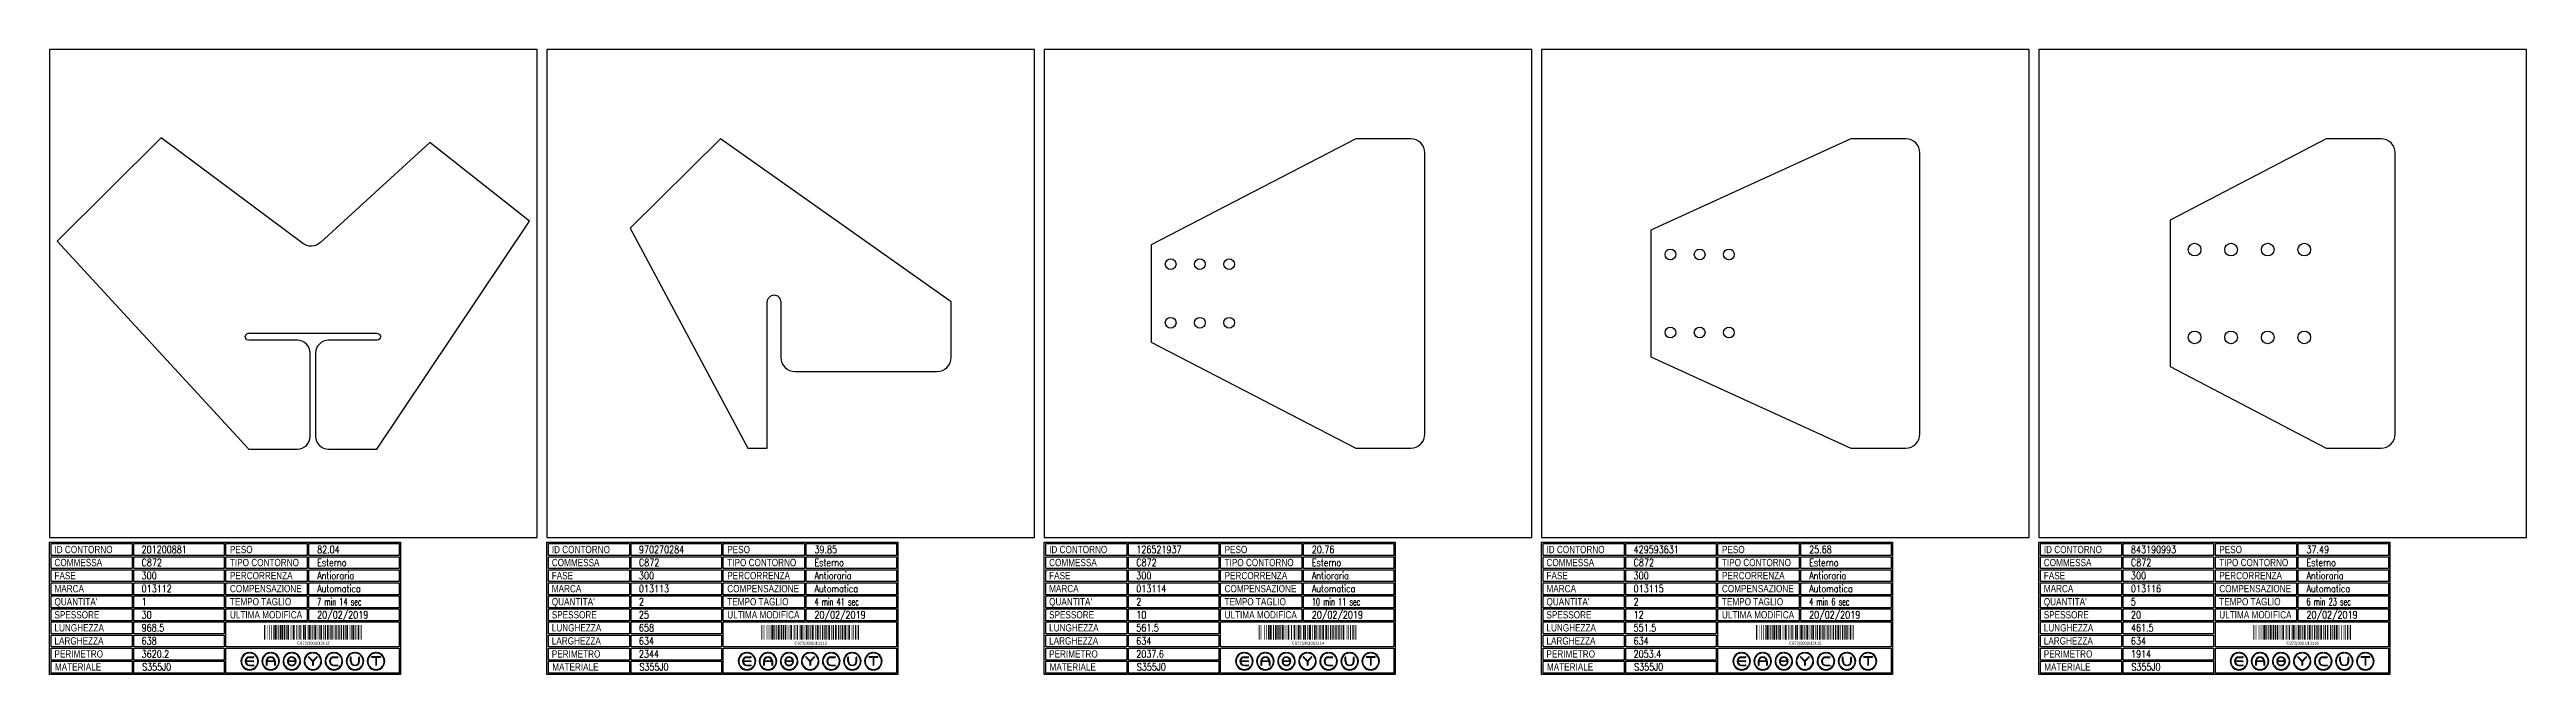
# Model space of a CAD drawing. Header units: millimetres. Extents: x 10000 to 55964, y 10000 to 31380.
# Drawn here: x 15100 to 20180, y 16405 to 17686 of the extents above; entities that cross this region are included whole.
import ezdxf
from ezdxf.enums import TextEntityAlignment as Align

# ---------------------------------------------------------------- set-up
doc = ezdxf.new("R2010")
doc.units = ezdxf.units.MM
doc.styles.add('EasyCutStyle', font='romans.shx', dxfattribs={"width": 0.8})
doc.styles.add('EasyCutStyle1', font='arial.ttf', dxfattribs={"width": 0.8})
doc.styles.get("Standard").update_dxf_attribs({"font": 'arial.ttf'})

# ---------------------------------------------------------------- blocks, each defined once
blk = doc.blocks.new('BlockShape01')
at = {"color": 253}
blk.add_lwpolyline([(0, 0), (720, 0), (720, -271), (0, -271)], close=True, dxfattribs=at)
at = {"color": 2}
for points in [[(3, -2.9), (169.3, -2.9), (169.3, -27.3), (3, -27.3)], [(3, -2.9), (169.3, -2.9), (169.3, -27.3), (3, -27.3)], [(3, -29.6), (169.3, -29.6), (169.3, -54), (3, -54)], [(361.9, -2.9), (528.3, -2.9), (528.3, -27.3), (361.9, -27.3)], [(361.9, -29.6), (528.3, -29.6), (528.3, -54), (361.9, -54)], [(3, -56.4), (169.3, -56.4), (169.3, -80.8), (3, -80.8)], [(3, -83.1), (169.3, -83.1), (169.3, -107.6), (3, -107.6)], [(361.9, -56.4), (528.3, -56.4), (528.3, -80.8), (361.9, -80.8)], [(361.9, -83.1), (528.3, -83.1), (528.3, -107.6), (361.9, -107.6)], [(3, -109.9), (169.3, -109.9), (169.3, -134.3), (3, -134.3)], [(3, -136.7), (169.3, -136.7), (169.3, -161.1), (3, -161.1)], [(361.9, -109.9), (528.3, -109.9), (528.3, -134.3), (361.9, -134.3)], [(361.9, -136.7), (528.3, -136.7), (528.3, -161.1), (361.9, -161.1)], [(3, -163.4), (169.3, -163.4), (169.3, -187.9), (3, -187.9)], [(3, -190.2), (169.3, -190.2), (169.3, -214.6), (3, -214.6)], [(3, -217), (169.3, -217), (169.3, -241.4), (3, -241.4)], [(3, -243.7), (169.3, -243.7), (169.3, -268.1), (3, -268.1)]]:
    blk.add_lwpolyline(points, close=True, dxfattribs=at)
at = {"color": 1}
for points in [[(172.7, -2.9), (358.1, -2.9), (358.1, -27.3), (172.7, -27.3)], [(172.7, -29.6), (358.1, -29.6), (358.1, -54), (172.7, -54)], [(531.6, -2.9), (717, -2.9), (717, -27.3), (531.6, -27.3)], [(531.6, -29.6), (717, -29.6), (717, -54), (531.6, -54)], [(172.7, -56.4), (358.1, -56.4), (358.1, -80.8), (172.7, -80.8)], [(172.7, -83.1), (358.1, -83.1), (358.1, -107.6), (172.7, -107.6)], [(531.6, -56.4), (717, -56.4), (717, -80.8), (531.6, -80.8)], [(531.6, -83.1), (717, -83.1), (717, -107.6), (531.6, -107.6)], [(172.7, -109.9), (358.1, -109.9), (358.1, -134.3), (172.7, -134.3)], [(172.7, -136.7), (358.1, -136.7), (358.1, -161.1), (172.7, -161.1)], [(531.6, -109.9), (717, -109.9), (717, -134.3), (531.6, -134.3)], [(531.6, -136.7), (717, -136.7), (717, -161.1), (531.6, -161.1)], [(172.7, -163.4), (358.1, -163.4), (358.1, -187.9), (172.7, -187.9)], [(172.7, -190.2), (358.1, -190.2), (358.1, -214.6), (172.7, -214.6)], [(361.9, -163.4), (717, -163.4), (717, -214.6), (361.9, -214.6)], [(172.7, -217), (358.1, -217), (358.1, -241.4), (172.7, -241.4)], [(172.7, -243.7), (358.1, -243.7), (358.1, -268.1), (172.7, -268.1)], [(361.9, -217), (717, -217), (717, -268.1), (361.9, -268.1)]]:
    blk.add_lwpolyline(points, close=True, dxfattribs=at)
at = {"color": 161, "style": 'EasyCutStyle1', "width": 0.8}
for s, p in [('COMMESSA', (10.1, -49.1)), ('ID CONTORNO', (10.1, -22.4)), ('TIPO CONTORNO', (370, -49.1)), ('PESO', (370, -22.4)), ('FASE', (10.1, -75.9)), ('MARCA', (10.1, -102.6)), ('COMPENSAZIONE', (370, -102.6)), ('PERCORRENZA', (370, -75.9)), ("QUANTITA'", (10.1, -129.4)), ('SPESSORE', (10.1, -156.2)), ('TEMPO TAGLIO', (370, -129.4)), ('ULTIMA MODIFICA', (370, -156.2)), ('LUNGHEZZA', (10.1, -182.9)), ('LARGHEZZA', (10.1, -209.7)), ('PERIMETRO', (10.1, -236.5)), ('MATERIALE', (11, -263.2))]:
    blk.add_text(s, height=15, dxfattribs=at).set_placement(p)
at = {"style": 'EasyCutStyle'}
for tag, p, width in [('ORDERSHAPE', (188.9, -49.1), 0.8), ('IDSHAPE', (188.9, -22.4), 0.8), ('TYPESHAPE', (548.8, -49.1), 0.8), ('WEIGTHSHAPE', (548.8, -22.4), 0.8), ('PHASESHAPE', (188.9, -75.9), 0.8), ('MKSHAPE', (188.9, -102.6), 0.8), ('JOUSHAPE', (548.8, -75.9), 0.8), ('COMPSHAPE', (548.8, -102.6), 0.8), ('TKSHAPE', (188.9, -156.2), 0.8), ('QTASHAPE', (188.9, -129.4), 0.8), ('TIMECUTSHAPE', (548.8, -129.4), 0.65), ('LASTMODIFYSHAPE', (548.8, -156.2), 0.8), ('LENGTHSHAPE', (188.9, -182.9), 0.8), ('HEIGHTSHAPE', (188.9, -209.7), 0.8), ('PERIMETERSHAPE', (188.9, -236.5), 0.8), ('MATSHAPE', (189.8, -263.2), 0.8)]:
    blk.add_attdef(tag, p, '', height=15, dxfattribs=dict(at, width=width))
blk = doc.blocks.new('Logo')
for color, points in [(140, [(-144.9, -7.2, -1), (-145.9, -7.6, -0.520567), (-131.2, 17.9, -1), (-131.1, 16.9, 0.520567)]), (256, [(-121.7, 0.5), (-137.5, 0.5, -0.394366), (-129.6, 7.9), (-121.7, 7.9, 1), (-121.7, 9), (-129.6, 9, 1), (-129.6, -9), (-121.7, -9, 1), (-121.7, -7.9), (-129.6, -7.9, -0.394366), (-137.5, -0.5), (-121.7, -0.5, 1)]), (140, [(-114.3, -7.2, 1), (-113.3, -7.6, 0.520567), (-128, 17.9, 0.916853), (-128.2, 16.9, 0.043377), (-128.1, 16.9, -0.520567)]), (140, [(-101.7, -7.2, -1), (-102.7, -7.6, -0.520567), (-88, 17.9, -1), (-87.9, 16.9, 0.520567)]), (140, [(-71.1, -7.2, 1), (-70.1, -7.6, 0.520567), (-84.8, 17.9, 1), (-84.9, 16.9, -0.520567)]), (140, [(-58.5, -7.2, -1), (-59.5, -7.6, -0.520567), (-44.8, 17.9, -1), (-44.7, 16.9, 0.520567)]), (256, [(-36.6, -0.5, -0.486114), (-35.5, -1.9, -0.776377), (-50.9, -2, 1), (-51.9, -2.3, 0.776377), (-34.5, -2.1, 0.486114), (-36.6, 0.5), (-49.8, 0.5, -0.486114), (-50.9, 1.9, -0.776377), (-35.5, 2, 1), (-34.5, 2.3, 0.776377), (-51.9, 2.1, 0.486114), (-49.8, -0.5)]), (140, [(-27.9, -7.2, 1), (-26.9, -7.6, 0.520567), (-41.6, 17.9, 1), (-41.7, 16.9, -0.520567)]), (140, [(-15.3, -7.2, -1), (-16.3, -7.6, -0.520567), (-1.6, 17.9, -1), (-1.5, 16.9, 0.520567)]), (256, [(0, 0.8), (-8.1, 8.8, 1), (-8.8, 8.1), (-0.5, -0.2), (-0.5, -7.9, 1), (0.5, -7.9), (0.5, -0.2), (8.8, 8.1, 1), (8.1, 8.8)]), (140, [(15.3, -7.2, 1), (16.3, -7.6, 0.520567), (1.6, 17.9, 1), (1.5, 16.9, -0.520567)]), (140, [(27.9, -7.2, -1), (26.9, -7.6, -0.520567), (41.6, 17.9, -1), (41.7, 16.9, 0.520567)]), (256, [(43.2, -9), (51.1, -9, 1), (51.1, -7.9), (43.2, -7.9, -1), (43.2, 7.9), (51.1, 7.9, 1), (51.1, 9), (43.2, 9, 1)]), (140, [(58.5, -7.2, 1), (59.5, -7.6, 0.520567), (44.8, 17.9, 1), (44.7, 16.9, -0.520567)]), (140, [(71.1, -7.2, -1), (70.1, -7.6, -0.520567), (84.8, 17.9, -1), (84.9, 16.9, 0.520567)]), (256, [(78.5, 0), (78.5, 7.9, 1), (77.4, 7.9), (77.4, 0, 1), (95.4, 0), (95.4, 7.9, 1), (94.3, 7.9), (94.3, 0, -1)]), (140, [(101.7, -7.2, 1), (102.7, -7.6, 0.520567), (88, 17.9, 1), (87.9, 16.9, -0.520567)]), (140, [(114.3, -7.2, -1), (113.3, -7.6, -0.520567), (128, 17.9, -1), (128.1, 16.9, 0.520567)]), (256, [(121.1, 9, 1), (121.1, 7.9), (129.1, 7.9), (129.1, -7.9, 1), (130.1, -7.9), (130.1, 7.9), (138.1, 7.9, 1), (138.1, 9)]), (140, [(144.9, -7.2, 1), (145.9, -7.6, 0.520567), (131.2, 17.9, 1), (131.1, 16.9, -0.520567)]), (140, [(-114.9, -10.3, 1), (-115.7, -9.7, -0.520567), (-143.5, -9.7, 1), (-144.3, -10.3, 0.520567)]), (140, [(-71.7, -10.3, 1), (-72.5, -9.7, -0.520567), (-100.3, -9.7, 1), (-101.1, -10.3, 0.520567)]), (140, [(-28.5, -10.3, 1), (-29.3, -9.7, -0.520567), (-57.1, -9.7, 1), (-57.9, -10.3, 0.520567)]), (140, [(14.7, -10.3, 1), (13.9, -9.7, -0.520567), (-13.9, -9.7, 1), (-14.7, -10.3, 0.520567)]), (140, [(57.9, -10.3, 1), (57.1, -9.7, -0.520567), (29.3, -9.7, 1), (28.5, -10.3, 0.520567)]), (140, [(101.1, -10.3, 1), (100.3, -9.7, -0.520567), (72.5, -9.7, 1), (71.7, -10.3, 0.520567)]), (140, [(144.3, -10.3, 1), (143.5, -9.7, -0.520567), (115.7, -9.7, 1), (114.9, -10.3, 0.520567)])]:
    blk.add_hatch(color=color).paths.add_polyline_path(points)
h = blk.add_hatch(color=256)
h.paths.add_polyline_path([(-78.5, -0.5), (-78.5, -7.9, 1), (-77.4, -7.9), (-77.4, 0, 1), (-95.4, 0), (-95.4, -7.9, 1), (-94.3, -7.9), (-94.3, -0.5)])
h.paths.add_polyline_path([(-94.3, 0.5, -0.933992), (-78.5, 0.5)], flags=16)
for p, q in [((-121.7, 0.5), (-137.5, 0.5)), ((-129.6, 9), (-121.7, 9)), ((-129.6, 7.9), (-121.7, 7.9)), ((-95.4, 0), (-95.4, -7.9)), ((-78.5, 0.5), (-94.3, 0.5)), ((-77.4, 0), (-77.4, -7.9)), ((-36.6, 0.5), (-49.8, 0.5)), ((-0.5, -0.2), (-8.8, 8.1)), ((0, 0.8), (-8.1, 8.8)), ((0, 0.8), (8.1, 8.8)), ((0.5, -0.2), (8.8, 8.1)), ((43.2, 9), (51.1, 9)), ((43.2, 7.9), (51.1, 7.9)), ((77.4, 0), (77.4, 7.9)), ((78.5, 0), (78.5, 7.9)), ((94.3, 0), (94.3, 7.9)), ((95.4, 0), (95.4, 7.9)), ((138.1, 9), (121.1, 9)), ((129.1, 7.9), (121.1, 7.9)), ((129.1, 7.9), (129.1, -7.9)), ((130.1, 7.9), (130.1, -7.9)), ((138.1, 7.9), (130.1, 7.9)), ((-121.7, -0.5), (-137.5, -0.5)), ((-129.6, -7.9), (-121.7, -7.9)), ((-129.6, -9), (-121.7, -9)), ((-94.3, -0.5), (-94.3, -7.9)), ((-78.5, -0.5), (-94.3, -0.5)), ((-78.5, -0.5), (-78.5, -7.9)), ((-36.6, -0.5), (-49.8, -0.5)), ((-0.5, -0.2), (-0.5, -7.9)), ((0.5, -0.2), (0.5, -7.9)), ((43.2, -7.9), (51.1, -7.9)), ((43.2, -9), (51.1, -9))]:
    blk.add_line(p, q)
at = {"color": 140}
for centre, radius, start, end in [((-129.6, 0), 18, 95, 205), ((-129.6, 0), 16.9, 95, 205), ((-131.1, 17.4), 0.54, 275, 95), ((-128.1, 17.4), 0.54, 85, 265), ((-129.6, 0), 16.9, 335, 85), ((-129.6, 0), 18, 335, 85), ((-86.4, 0), 18, 95, 205), ((-86.4, 0), 16.9, 95, 205), ((-87.9, 17.4), 0.54, 275, 95), ((-84.9, 17.4), 0.54, 85, 265), ((-86.4, 0), 16.9, 335, 85), ((-86.4, 0), 18, 335, 85), ((-43.2, 0), 18, 95, 205), ((-43.2, 0), 16.9, 95, 205), ((-44.7, 17.4), 0.54, 275, 95), ((-41.7, 17.4), 0.54, 85, 265), ((-43.2, 0), 16.9, 335, 85), ((-43.2, 0), 18, 335, 85), ((0, 0), 18, 95, 205), ((0, 0), 16.9, 95, 205), ((-1.5, 17.4), 0.54, 275, 95), ((1.5, 17.4), 0.54, 85, 265), ((0, 0), 16.9, 335, 85), ((0, 0), 18, 335, 85), ((43.2, 0), 18, 95, 205), ((43.2, 0), 16.9, 95, 205), ((41.7, 17.4), 0.54, 275, 95), ((44.7, 17.4), 0.54, 85, 265), ((43.2, 0), 16.9, 335, 85), ((43.2, 0), 18, 335, 85), ((86.4, 0), 18, 95, 205), ((86.4, 0), 16.9, 95, 205), ((84.9, 17.4), 0.54, 275, 95), ((87.9, 17.4), 0.54, 85, 265), ((86.4, 0), 16.9, 335, 85), ((86.4, 0), 18, 335, 85), ((129.6, 0), 18, 95, 205), ((129.6, 0), 16.9, 95, 205), ((128.1, 17.4), 0.54, 275, 95), ((131.1, 17.4), 0.54, 85, 265), ((129.6, 0), 16.9, 335, 85), ((129.6, 0), 18, 335, 85), ((-145.4, -7.4), 0.54, 205, 25), ((-143.9, -10), 0.54, 35, 215), ((-129.6, 0), 18, 215, 325), ((-129.6, 0), 16.9, 215, 325), ((-115.3, -10), 0.54, 325, 145), ((-113.8, -7.4), 0.54, 155, 335), ((-102.2, -7.4), 0.54, 205, 25), ((-100.7, -10), 0.54, 35, 215), ((-86.4, 0), 18, 215, 325), ((-86.4, 0), 16.9, 215, 325), ((-72.1, -10), 0.54, 325, 145), ((-70.6, -7.4), 0.54, 155, 335), ((-59, -7.4), 0.54, 205, 25), ((-57.5, -10), 0.54, 35, 215), ((-43.2, 0), 18, 215, 325), ((-43.2, 0), 16.9, 215, 325), ((-28.9, -10), 0.54, 325, 145), ((-27.4, -7.4), 0.54, 155, 335), ((-15.8, -7.4), 0.54, 205, 25), ((-14.3, -10), 0.54, 35, 215), ((0, 0), 18, 215, 325), ((0, 0), 16.9, 215, 325), ((14.3, -10), 0.54, 325, 145), ((15.8, -7.4), 0.54, 155, 335), ((27.4, -7.4), 0.54, 205, 25), ((28.9, -10), 0.54, 35, 215), ((43.2, 0), 18, 215, 325), ((43.2, 0), 16.9, 215, 325), ((57.5, -10), 0.54, 325, 145), ((59, -7.4), 0.54, 155, 335), ((70.6, -7.4), 0.54, 205, 25), ((72.1, -10), 0.54, 35, 215), ((86.4, 0), 18, 215, 325), ((86.4, 0), 16.9, 215, 325), ((100.7, -10), 0.54, 325, 145), ((102.2, -7.4), 0.54, 155, 335), ((113.8, -7.4), 0.54, 205, 25), ((115.3, -10), 0.54, 35, 215), ((129.6, 0), 18, 215, 325), ((129.6, 0), 16.9, 215, 325), ((143.9, -10), 0.54, 325, 145), ((145.4, -7.4), 0.54, 155, 335)]:
    blk.add_arc(centre, radius, start, end, dxfattribs=at)
for centre, radius, start, end in [((-129.6, 0), 9, 90, 270), ((-129.6, 0), 7.92, 90, 176.0904), ((-121.7, 8.5), 0.54, 270, 90), ((-121.7, 0), 0.54, 270, 90), ((-86.4, 0), 9, 0, 180), ((-86.4, 0), 7.92, 3.9096, 176.0904), ((-49.8, 1.6), 2.16, 166.2998, 270), ((-43.2, 0), 9, 15, 166.2998), ((-43.2, 0), 7.92, 15, 166.2998), ((-49.8, 1.6), 1.08, 166.2998, 270), ((-36.6, -1.6), 2.16, 346.2998, 90), ((-35, 2.2), 0.54, 195, 15), ((-8.5, 8.5), 0.54, 45, 225), ((8.5, 8.5), 0.54, 315, 135), ((43.2, 0), 9, 90, 270), ((43.2, 0), 7.92, 90, 270), ((51.1, 8.5), 0.54, 270, 90), ((77.9, 7.9), 0.54, 0, 180), ((86.4, 0), 9, 180, 0), ((86.4, 0), 7.92, 180, 0), ((94.9, 7.9), 0.54, 0, 180), ((121.1, 8.5), 0.54, 90, 270), ((138.1, 8.5), 0.54, 270, 90), ((-129.6, 0), 7.92, 183.9096, 270), ((-121.7, -8.5), 0.54, 270, 90), ((-94.9, -7.9), 0.54, 180, 0), ((-77.9, -7.9), 0.54, 180, 0), ((-51.4, -2.2), 0.54, 15, 195), ((-43.2, 0), 9, 195, 346.2998), ((-43.2, 0), 7.92, 195, 346.2998), ((-36.6, -1.6), 1.08, 346.2998, 90), ((0, -7.9), 0.54, 180, 0), ((51.1, -8.5), 0.54, 270, 90), ((129.6, -7.9), 0.54, 180, 0)]:
    blk.add_arc(centre, radius, start, end)
blk = doc.blocks.new('201200881_128', base_point=(524.25, -401))
at = {"linetype": 'Continuous'}
for points, const_width in [([(525.25, -401), (525.25, -371)], 2), ([(527.75, -401), (527.75, -371)], 1), ([(530.75, -401), (530.75, -371)], 1), ([(535.75, -401), (535.75, -371)], 1), ([(539.75, -401), (539.75, -371)], 1), ([(544.25, -401), (544.25, -371)], 2), ([(547.75, -401), (547.75, -371)], 3), ([(550.75, -401), (550.75, -371)], 1), ([(554.25, -401), (554.25, -371)], 2), ([(558.75, -401), (558.75, -371)], 3), ([(562.25, -401), (562.25, -371)], 2), ([(565.75, -401), (565.75, -371)], 3), ([(569.25, -401), (569.25, -371)], 2), ([(573.75, -401), (573.75, -371)], 3), ([(577.75, -401), (577.75, -371)], 1), ([(579.75, -401), (579.75, -371)], 1), ([(581.75, -401), (581.75, -371)], 1), ([(585.25, -401), (585.25, -371)], 4), ([(591.25, -401), (591.25, -371)], 2), ([(594.75, -401), (594.75, -371)], 1), ([(597.75, -401), (597.75, -371)], 3), ([(601.75, -401), (601.75, -371)], 1), ([(605.75, -401), (605.75, -371)], 3), ([(609.25, -401), (609.25, -371)], 2), ([(612.75, -401), (612.75, -371)], 1), ([(616.75, -401), (616.75, -371)], 3), ([(620.25, -401), (620.25, -371)], 2), ([(623.75, -401), (623.75, -371)], 1), ([(625.75, -401), (625.75, -371)], 1), ([(629.25, -401), (629.25, -371)], 4), ([(634.75, -401), (634.75, -371)], 1), ([(638.75, -401), (638.75, -371)], 3), ([(642.25, -401), (642.25, -371)], 2), ([(645.75, -401), (645.75, -371)], 1), ([(649.75, -401), (649.75, -371)], 3), ([(654.25, -401), (654.25, -371)], 2), ([(657.25, -401), (657.25, -371)], 2), ([(660.75, -401), (660.75, -371)], 1), ([(663.75, -401), (663.75, -371)], 3), ([(667.75, -401), (667.75, -371)], 1), ([(671.75, -401), (671.75, -371)], 3), ([(676.25, -401), (676.25, -371)], 2), ([(678.75, -401), (678.75, -371)], 1), ([(682.75, -401), (682.75, -371)], 3), ([(687.25, -401), (687.25, -371)], 2), ([(690.25, -401), (690.25, -371)], 2), ([(694.75, -401), (694.75, -371)], 3), ([(698.75, -401), (698.75, -371)], 1), ([(700.75, -401), (700.75, -371)], 1), ([(703.75, -401), (703.75, -371)], 1), ([(707.25, -401), (707.25, -371)], 4), ([(712.25, -401), (712.25, -371)], 2), ([(717.75, -401), (717.75, -371)], 3), ([(720.75, -401), (720.75, -371)], 1), ([(723.25, -401), (723.25, -371)], 2)]:
    blk.add_lwpolyline(points, dxfattribs=dict(at, const_width=const_width))
blk.add_text('C872|300|013112', height=6).set_placement((625.25, -411.5), align=Align.CENTER)
blk = doc.blocks.new('970270284_128', base_point=(369, -403))
at = {"linetype": 'Continuous'}
for points, const_width in [([(370, -403), (370, -373)], 2), ([(372.5, -403), (372.5, -373)], 1), ([(375.5, -403), (375.5, -373)], 1), ([(380.5, -403), (380.5, -373)], 1), ([(384.5, -403), (384.5, -373)], 1), ([(389, -403), (389, -373)], 2), ([(392.5, -403), (392.5, -373)], 3), ([(395.5, -403), (395.5, -373)], 1), ([(399, -403), (399, -373)], 2), ([(403.5, -403), (403.5, -373)], 3), ([(407, -403), (407, -373)], 2), ([(410.5, -403), (410.5, -373)], 3), ([(414, -403), (414, -373)], 2), ([(418.5, -403), (418.5, -373)], 3), ([(422.5, -403), (422.5, -373)], 1), ([(424.5, -403), (424.5, -373)], 1), ([(426.5, -403), (426.5, -373)], 1), ([(430, -403), (430, -373)], 4), ([(436, -403), (436, -373)], 2), ([(439.5, -403), (439.5, -373)], 1), ([(442.5, -403), (442.5, -373)], 3), ([(446.5, -403), (446.5, -373)], 1), ([(450.5, -403), (450.5, -373)], 3), ([(454, -403), (454, -373)], 2), ([(457.5, -403), (457.5, -373)], 1), ([(461.5, -403), (461.5, -373)], 3), ([(465, -403), (465, -373)], 2), ([(468.5, -403), (468.5, -373)], 1), ([(470.5, -403), (470.5, -373)], 1), ([(474, -403), (474, -373)], 4), ([(479.5, -403), (479.5, -373)], 1), ([(483.5, -403), (483.5, -373)], 3), ([(487, -403), (487, -373)], 2), ([(490.5, -403), (490.5, -373)], 1), ([(494.5, -403), (494.5, -373)], 3), ([(499, -403), (499, -373)], 2), ([(502, -403), (502, -373)], 2), ([(505.5, -403), (505.5, -373)], 1), ([(508.5, -403), (508.5, -373)], 3), ([(512.5, -403), (512.5, -373)], 1), ([(516.5, -403), (516.5, -373)], 3), ([(521, -403), (521, -373)], 2), ([(523.5, -403), (523.5, -373)], 1), ([(527.5, -403), (527.5, -373)], 3), ([(532, -403), (532, -373)], 2), ([(535, -403), (535, -373)], 2), ([(538.5, -403), (538.5, -373)], 1), ([(541.5, -403), (541.5, -373)], 3), ([(545.5, -403), (545.5, -373)], 1), ([(549, -403), (549, -373)], 4), ([(554.5, -403), (554.5, -373)], 1), ([(557, -403), (557, -373)], 2), ([(562.5, -403), (562.5, -373)], 3), ([(565.5, -403), (565.5, -373)], 1), ([(568, -403), (568, -373)], 2)]:
    blk.add_lwpolyline(points, dxfattribs=dict(at, const_width=const_width))
blk.add_text('C872|300|013113', height=6).set_placement((470, -413.5), align=Align.CENTER)
blk = doc.blocks.new('126521937_128', base_point=(320.75, -403))
at = {"linetype": 'Continuous'}
for points, const_width in [([(321.75, -403), (321.75, -373)], 2), ([(324.25, -403), (324.25, -373)], 1), ([(327.25, -403), (327.25, -373)], 1), ([(332.25, -403), (332.25, -373)], 1), ([(336.25, -403), (336.25, -373)], 1), ([(340.75, -403), (340.75, -373)], 2), ([(344.25, -403), (344.25, -373)], 3), ([(347.25, -403), (347.25, -373)], 1), ([(350.75, -403), (350.75, -373)], 2), ([(355.25, -403), (355.25, -373)], 3), ([(358.75, -403), (358.75, -373)], 2), ([(362.25, -403), (362.25, -373)], 3), ([(365.75, -403), (365.75, -373)], 2), ([(370.25, -403), (370.25, -373)], 3), ([(374.25, -403), (374.25, -373)], 1), ([(376.25, -403), (376.25, -373)], 1), ([(378.25, -403), (378.25, -373)], 1), ([(381.75, -403), (381.75, -373)], 4), ([(387.75, -403), (387.75, -373)], 2), ([(391.25, -403), (391.25, -373)], 1), ([(394.25, -403), (394.25, -373)], 3), ([(398.25, -403), (398.25, -373)], 1), ([(402.25, -403), (402.25, -373)], 3), ([(405.75, -403), (405.75, -373)], 2), ([(409.25, -403), (409.25, -373)], 1), ([(413.25, -403), (413.25, -373)], 3), ([(416.75, -403), (416.75, -373)], 2), ([(420.25, -403), (420.25, -373)], 1), ([(422.25, -403), (422.25, -373)], 1), ([(425.75, -403), (425.75, -373)], 4), ([(431.25, -403), (431.25, -373)], 1), ([(435.25, -403), (435.25, -373)], 3), ([(438.75, -403), (438.75, -373)], 2), ([(442.25, -403), (442.25, -373)], 1), ([(446.25, -403), (446.25, -373)], 3), ([(450.75, -403), (450.75, -373)], 2), ([(453.75, -403), (453.75, -373)], 2), ([(457.25, -403), (457.25, -373)], 1), ([(460.25, -403), (460.25, -373)], 3), ([(464.25, -403), (464.25, -373)], 1), ([(468.25, -403), (468.25, -373)], 3), ([(472.75, -403), (472.75, -373)], 2), ([(475.25, -403), (475.25, -373)], 1), ([(479.25, -403), (479.25, -373)], 3), ([(483.75, -403), (483.75, -373)], 2), ([(486.75, -403), (486.75, -373)], 2), ([(490.25, -403), (490.25, -373)], 1), ([(494.25, -403), (494.25, -373)], 3), ([(497.25, -403), (497.25, -373)], 1), ([(501.75, -403), (501.75, -373)], 2), ([(505.25, -403), (505.25, -373)], 1), ([(508.75, -403), (508.75, -373)], 2), ([(514.25, -403), (514.25, -373)], 3), ([(517.25, -403), (517.25, -373)], 1), ([(519.75, -403), (519.75, -373)], 2)]:
    blk.add_lwpolyline(points, dxfattribs=dict(at, const_width=const_width))
blk.add_text('C872|300|013114', height=6).set_placement((421.75, -413.5), align=Align.CENTER)
blk = doc.blocks.new('429593631_128', base_point=(315.75, -403))
at = {"linetype": 'Continuous'}
for points, const_width in [([(316.75, -403), (316.75, -373)], 2), ([(319.25, -403), (319.25, -373)], 1), ([(322.25, -403), (322.25, -373)], 1), ([(327.25, -403), (327.25, -373)], 1), ([(331.25, -403), (331.25, -373)], 1), ([(335.75, -403), (335.75, -373)], 2), ([(339.25, -403), (339.25, -373)], 3), ([(342.25, -403), (342.25, -373)], 1), ([(345.75, -403), (345.75, -373)], 2), ([(350.25, -403), (350.25, -373)], 3), ([(353.75, -403), (353.75, -373)], 2), ([(357.25, -403), (357.25, -373)], 3), ([(360.75, -403), (360.75, -373)], 2), ([(365.25, -403), (365.25, -373)], 3), ([(369.25, -403), (369.25, -373)], 1), ([(371.25, -403), (371.25, -373)], 1), ([(373.25, -403), (373.25, -373)], 1), ([(376.75, -403), (376.75, -373)], 4), ([(382.75, -403), (382.75, -373)], 2), ([(386.25, -403), (386.25, -373)], 1), ([(389.25, -403), (389.25, -373)], 3), ([(393.25, -403), (393.25, -373)], 1), ([(397.25, -403), (397.25, -373)], 3), ([(400.75, -403), (400.75, -373)], 2), ([(404.25, -403), (404.25, -373)], 1), ([(408.25, -403), (408.25, -373)], 3), ([(411.75, -403), (411.75, -373)], 2), ([(415.25, -403), (415.25, -373)], 1), ([(417.25, -403), (417.25, -373)], 1), ([(420.75, -403), (420.75, -373)], 4), ([(426.25, -403), (426.25, -373)], 1), ([(430.25, -403), (430.25, -373)], 3), ([(433.75, -403), (433.75, -373)], 2), ([(437.25, -403), (437.25, -373)], 1), ([(441.25, -403), (441.25, -373)], 3), ([(445.75, -403), (445.75, -373)], 2), ([(448.75, -403), (448.75, -373)], 2), ([(452.25, -403), (452.25, -373)], 1), ([(455.25, -403), (455.25, -373)], 3), ([(459.25, -403), (459.25, -373)], 1), ([(463.25, -403), (463.25, -373)], 3), ([(467.75, -403), (467.75, -373)], 2), ([(470.25, -403), (470.25, -373)], 1), ([(474.25, -403), (474.25, -373)], 3), ([(478.75, -403), (478.75, -373)], 2), ([(481.75, -403), (481.75, -373)], 2), ([(485.25, -403), (485.25, -373)], 3), ([(489.25, -403), (489.25, -373)], 1), ([(493.25, -403), (493.25, -373)], 3), ([(496.75, -403), (496.75, -373)], 2), ([(500.25, -403), (500.25, -373)], 3), ([(503.75, -403), (503.75, -373)], 2), ([(509.25, -403), (509.25, -373)], 3), ([(512.25, -403), (512.25, -373)], 1), ([(514.75, -403), (514.75, -373)], 2)]:
    blk.add_lwpolyline(points, dxfattribs=dict(at, const_width=const_width))
blk.add_text('C872|300|013115', height=6).set_placement((416.75, -413.5), align=Align.CENTER)
blk = doc.blocks.new('843190993_128', base_point=(270.75, -403))
at = {"linetype": 'Continuous'}
for points, const_width in [([(271.75, -403), (271.75, -373)], 2), ([(274.25, -403), (274.25, -373)], 1), ([(277.25, -403), (277.25, -373)], 1), ([(282.25, -403), (282.25, -373)], 1), ([(286.25, -403), (286.25, -373)], 1), ([(290.75, -403), (290.75, -373)], 2), ([(294.25, -403), (294.25, -373)], 3), ([(297.25, -403), (297.25, -373)], 1), ([(300.75, -403), (300.75, -373)], 2), ([(305.25, -403), (305.25, -373)], 3), ([(308.75, -403), (308.75, -373)], 2), ([(312.25, -403), (312.25, -373)], 3), ([(315.75, -403), (315.75, -373)], 2), ([(320.25, -403), (320.25, -373)], 3), ([(324.25, -403), (324.25, -373)], 1), ([(326.25, -403), (326.25, -373)], 1), ([(328.25, -403), (328.25, -373)], 1), ([(331.75, -403), (331.75, -373)], 4), ([(337.75, -403), (337.75, -373)], 2), ([(341.25, -403), (341.25, -373)], 1), ([(344.25, -403), (344.25, -373)], 3), ([(348.25, -403), (348.25, -373)], 1), ([(352.25, -403), (352.25, -373)], 3), ([(355.75, -403), (355.75, -373)], 2), ([(359.25, -403), (359.25, -373)], 1), ([(363.25, -403), (363.25, -373)], 3), ([(366.75, -403), (366.75, -373)], 2), ([(370.25, -403), (370.25, -373)], 1), ([(372.25, -403), (372.25, -373)], 1), ([(375.75, -403), (375.75, -373)], 4), ([(381.25, -403), (381.25, -373)], 1), ([(385.25, -403), (385.25, -373)], 3), ([(388.75, -403), (388.75, -373)], 2), ([(392.25, -403), (392.25, -373)], 1), ([(396.25, -403), (396.25, -373)], 3), ([(400.75, -403), (400.75, -373)], 2), ([(403.75, -403), (403.75, -373)], 2), ([(407.25, -403), (407.25, -373)], 1), ([(410.25, -403), (410.25, -373)], 3), ([(414.25, -403), (414.25, -373)], 1), ([(418.25, -403), (418.25, -373)], 3), ([(422.75, -403), (422.75, -373)], 2), ([(425.25, -403), (425.25, -373)], 1), ([(429.25, -403), (429.25, -373)], 3), ([(433.75, -403), (433.75, -373)], 2), ([(436.75, -403), (436.75, -373)], 2), ([(441.25, -403), (441.25, -373)], 3), ([(444.25, -403), (444.25, -373)], 1), ([(447.25, -403), (447.25, -373)], 1), ([(451.75, -403), (451.75, -373)], 2), ([(456.25, -403), (456.25, -373)], 1), ([(458.75, -403), (458.75, -373)], 2), ([(464.25, -403), (464.25, -373)], 3), ([(467.25, -403), (467.25, -373)], 1), ([(469.75, -403), (469.75, -373)], 2)]:
    blk.add_lwpolyline(points, dxfattribs=dict(at, const_width=const_width))
blk.add_text('C872|300|013116', height=6).set_placement((371.75, -413.5), align=Align.CENTER)

msp = doc.modelspace()

# ---------------------------------------------------------------- linework, layer by layer
for p, q in [((16100, 17686), (15100, 17686)), ((15100, 17686), (15100, 16686)), ((16100, 16686), (16100, 17686)), ((17120, 17686), (16120, 17686)), ((16120, 17686), (16120, 16686)), ((17120, 16686), (17120, 17686)), ((18140, 17686), (17140, 17686)), ((17140, 17686), (17140, 16686)), ((18140, 16686), (18140, 17686)), ((19160, 17686), (18160, 17686)), ((18160, 17686), (18160, 16686)), ((19160, 16686), (19160, 17686)), ((20180, 17686), (19180, 17686)), ((19180, 17686), (19180, 16686)), ((20180, 16686), (20180, 17686)), ((15100, 16686), (16100, 16686)), ((16120, 16686), (17120, 16686)), ((17140, 16686), (18140, 16686)), ((18160, 16686), (19160, 16686)), ((19180, 16686), (20180, 16686))]:
    msp.add_line(p, q)
at = {"color": 2}
for points in [[(15508.8, 16867), (15608.3, 16867, 0.414214), (15634.3, 16893), (15634.3, 17064, 0.414214), (15608.3, 17090), (15508.8, 17090), (15504.8, 17091), (15502.3, 17093.5), (15501.3, 17097.5), (15502.3, 17101), (15504.8, 17103.5), (15508.8, 17104.5), (15771.3, 17104.5), (15774.8, 17103.5), (15777.8, 17101), (15778.8, 17097.5), (15777.8, 17093.5), (15774.8, 17091), (15771.3, 17090), (15671.8, 17090, 0.414214), (15645.8, 17064), (15645.8, 16893, 0.414214), (15671.8, 16867), (15771.3, 16867), (16084.3, 17334.5), (15879.8, 17495.5), (15655.8, 17290.5, -0.360779), (15618.8, 17289), (15328.8, 17505), (15115.8, 17293.5)], [(16532, 16869), (16572, 16869), (16572, 17169), (16574, 17176), (16579, 17181), (16586, 17183), (16593, 17181), (16598, 17176), (16600, 17169), (16600, 17055, 0.414214), (16629, 17026), (16920, 17026, 0.414214), (16949, 17055), (16949, 17169), (16476, 17503), (16291, 17320)], [(17779.3, 16869), (17891.8, 16869, 0.414214), (17920.8, 16898), (17920.8, 17474, 0.414214), (17891.8, 17503), (17779.3, 17503), (17359.3, 17286), (17359.3, 17086)], [(18794.3, 16869), (18906.8, 16869, 0.414214), (18935.8, 16898), (18935.8, 17474, 0.414214), (18906.8, 17503), (18794.3, 17503), (18384.3, 17316), (18384.3, 17056)], [(19769.3, 16869), (19881.8, 16869, 0.414214), (19910.8, 16898), (19910.8, 17474, 0.414214), (19881.8, 17503), (19769.3, 17503), (19449.3, 17336), (19449.3, 17036)]]:
    msp.add_lwpolyline(points, format="xyb", close=True, dxfattribs=at)
at = {"color": 4}
for centre, radius in [((18424.3, 17266), 11), ((18484.3, 17266), 11), ((18544.3, 17266), 11), ((19499.3, 17276), 13), ((19574.3, 17276), 13), ((19649.3, 17276), 13), ((19724.3, 17276), 13), ((17399.3, 17246), 11), ((17459.3, 17246), 11), ((17519.3, 17246), 11), ((17399.3, 17126), 11), ((17459.3, 17126), 11), ((17519.3, 17126), 11), ((18424.3, 17106), 11), ((18484.3, 17106), 11), ((18544.3, 17106), 11), ((19499.3, 17096), 13), ((19574.3, 17096), 13), ((19649.3, 17096), 13), ((19724.3, 17096), 13)]:
    msp.add_circle(centre, radius, dxfattribs=at)

# ---------------------------------------------------------------- block references
for p, values in [((15100, 16676), {'IDSHAPE': '201200881', 'ORDERSHAPE': 'C872', 'PHASESHAPE': '300', 'MKSHAPE': '013112', 'TKSHAPE': '30', 'LENGTHSHAPE': '968.5', 'HEIGHTSHAPE': '638', 'MATSHAPE': 'S355J0', 'LASTMODIFYSHAPE': '20/02/2019', 'PERIMETERSHAPE': '3620.2', 'WEIGTHSHAPE': '82.04', 'TYPESHAPE': 'Esterno', 'JOUSHAPE': 'Antioraria', 'COMPSHAPE': 'Automatica', 'TIMECUTSHAPE': '7 min 14 sec', 'QTASHAPE': '1'}), ((16120, 16676), {'IDSHAPE': '970270284', 'ORDERSHAPE': 'C872', 'PHASESHAPE': '300', 'MKSHAPE': '013113', 'TKSHAPE': '25', 'LENGTHSHAPE': '658', 'HEIGHTSHAPE': '634', 'MATSHAPE': 'S355J0', 'LASTMODIFYSHAPE': '20/02/2019', 'PERIMETERSHAPE': '2344', 'WEIGTHSHAPE': '39.85', 'TYPESHAPE': 'Esterno', 'JOUSHAPE': 'Antioraria', 'COMPSHAPE': 'Automatica', 'TIMECUTSHAPE': '4 min 41 sec', 'QTASHAPE': '2'}), ((17140, 16676), {'IDSHAPE': '126521937', 'ORDERSHAPE': 'C872', 'PHASESHAPE': '300', 'MKSHAPE': '013114', 'TKSHAPE': '10', 'LENGTHSHAPE': '561.5', 'HEIGHTSHAPE': '634', 'MATSHAPE': 'S355J0', 'LASTMODIFYSHAPE': '20/02/2019', 'PERIMETERSHAPE': '2037.6', 'WEIGTHSHAPE': '20.76', 'TYPESHAPE': 'Esterno', 'JOUSHAPE': 'Antioraria', 'COMPSHAPE': 'Automatica', 'TIMECUTSHAPE': '10 min 11 sec', 'QTASHAPE': '2'}), ((18160, 16676), {'IDSHAPE': '429593631', 'ORDERSHAPE': 'C872', 'PHASESHAPE': '300', 'MKSHAPE': '013115', 'TKSHAPE': '12', 'LENGTHSHAPE': '551.5', 'HEIGHTSHAPE': '634', 'MATSHAPE': 'S355J0', 'LASTMODIFYSHAPE': '20/02/2019', 'PERIMETERSHAPE': '2053.4', 'WEIGTHSHAPE': '25.68', 'TYPESHAPE': 'Esterno', 'JOUSHAPE': 'Antioraria', 'COMPSHAPE': 'Automatica', 'TIMECUTSHAPE': '4 min 6 sec', 'QTASHAPE': '2'}), ((19180, 16676), {'IDSHAPE': '843190993', 'ORDERSHAPE': 'C872', 'PHASESHAPE': '300', 'MKSHAPE': '013116', 'TKSHAPE': '20', 'LENGTHSHAPE': '461.5', 'HEIGHTSHAPE': '634', 'MATSHAPE': 'S355J0', 'LASTMODIFYSHAPE': '20/02/2019', 'PERIMETERSHAPE': '1914', 'WEIGTHSHAPE': '37.49', 'TYPESHAPE': 'Esterno', 'JOUSHAPE': 'Antioraria', 'COMPSHAPE': 'Automatica', 'TIMECUTSHAPE': '6 min 23 sec', 'QTASHAPE': '5'})]:
    msp.add_blockref('BlockShape01', p).add_auto_attribs(values)
for name, p in [('201200881_128', (15540, 16476.5)), ('970270284_128', (16560, 16476.5)), ('126521937_128', (17580, 16476.5)), ('429593631_128', (18600, 16476.5)), ('843190993_128', (19620, 16476.5)), ('Logo', (15640, 16432)), ('Logo', (16660, 16432)), ('Logo', (17680, 16432)), ('Logo', (18700, 16432)), ('Logo', (19720, 16432))]:
    msp.add_blockref(name, p)

doc.saveas('drawing.dxf')
